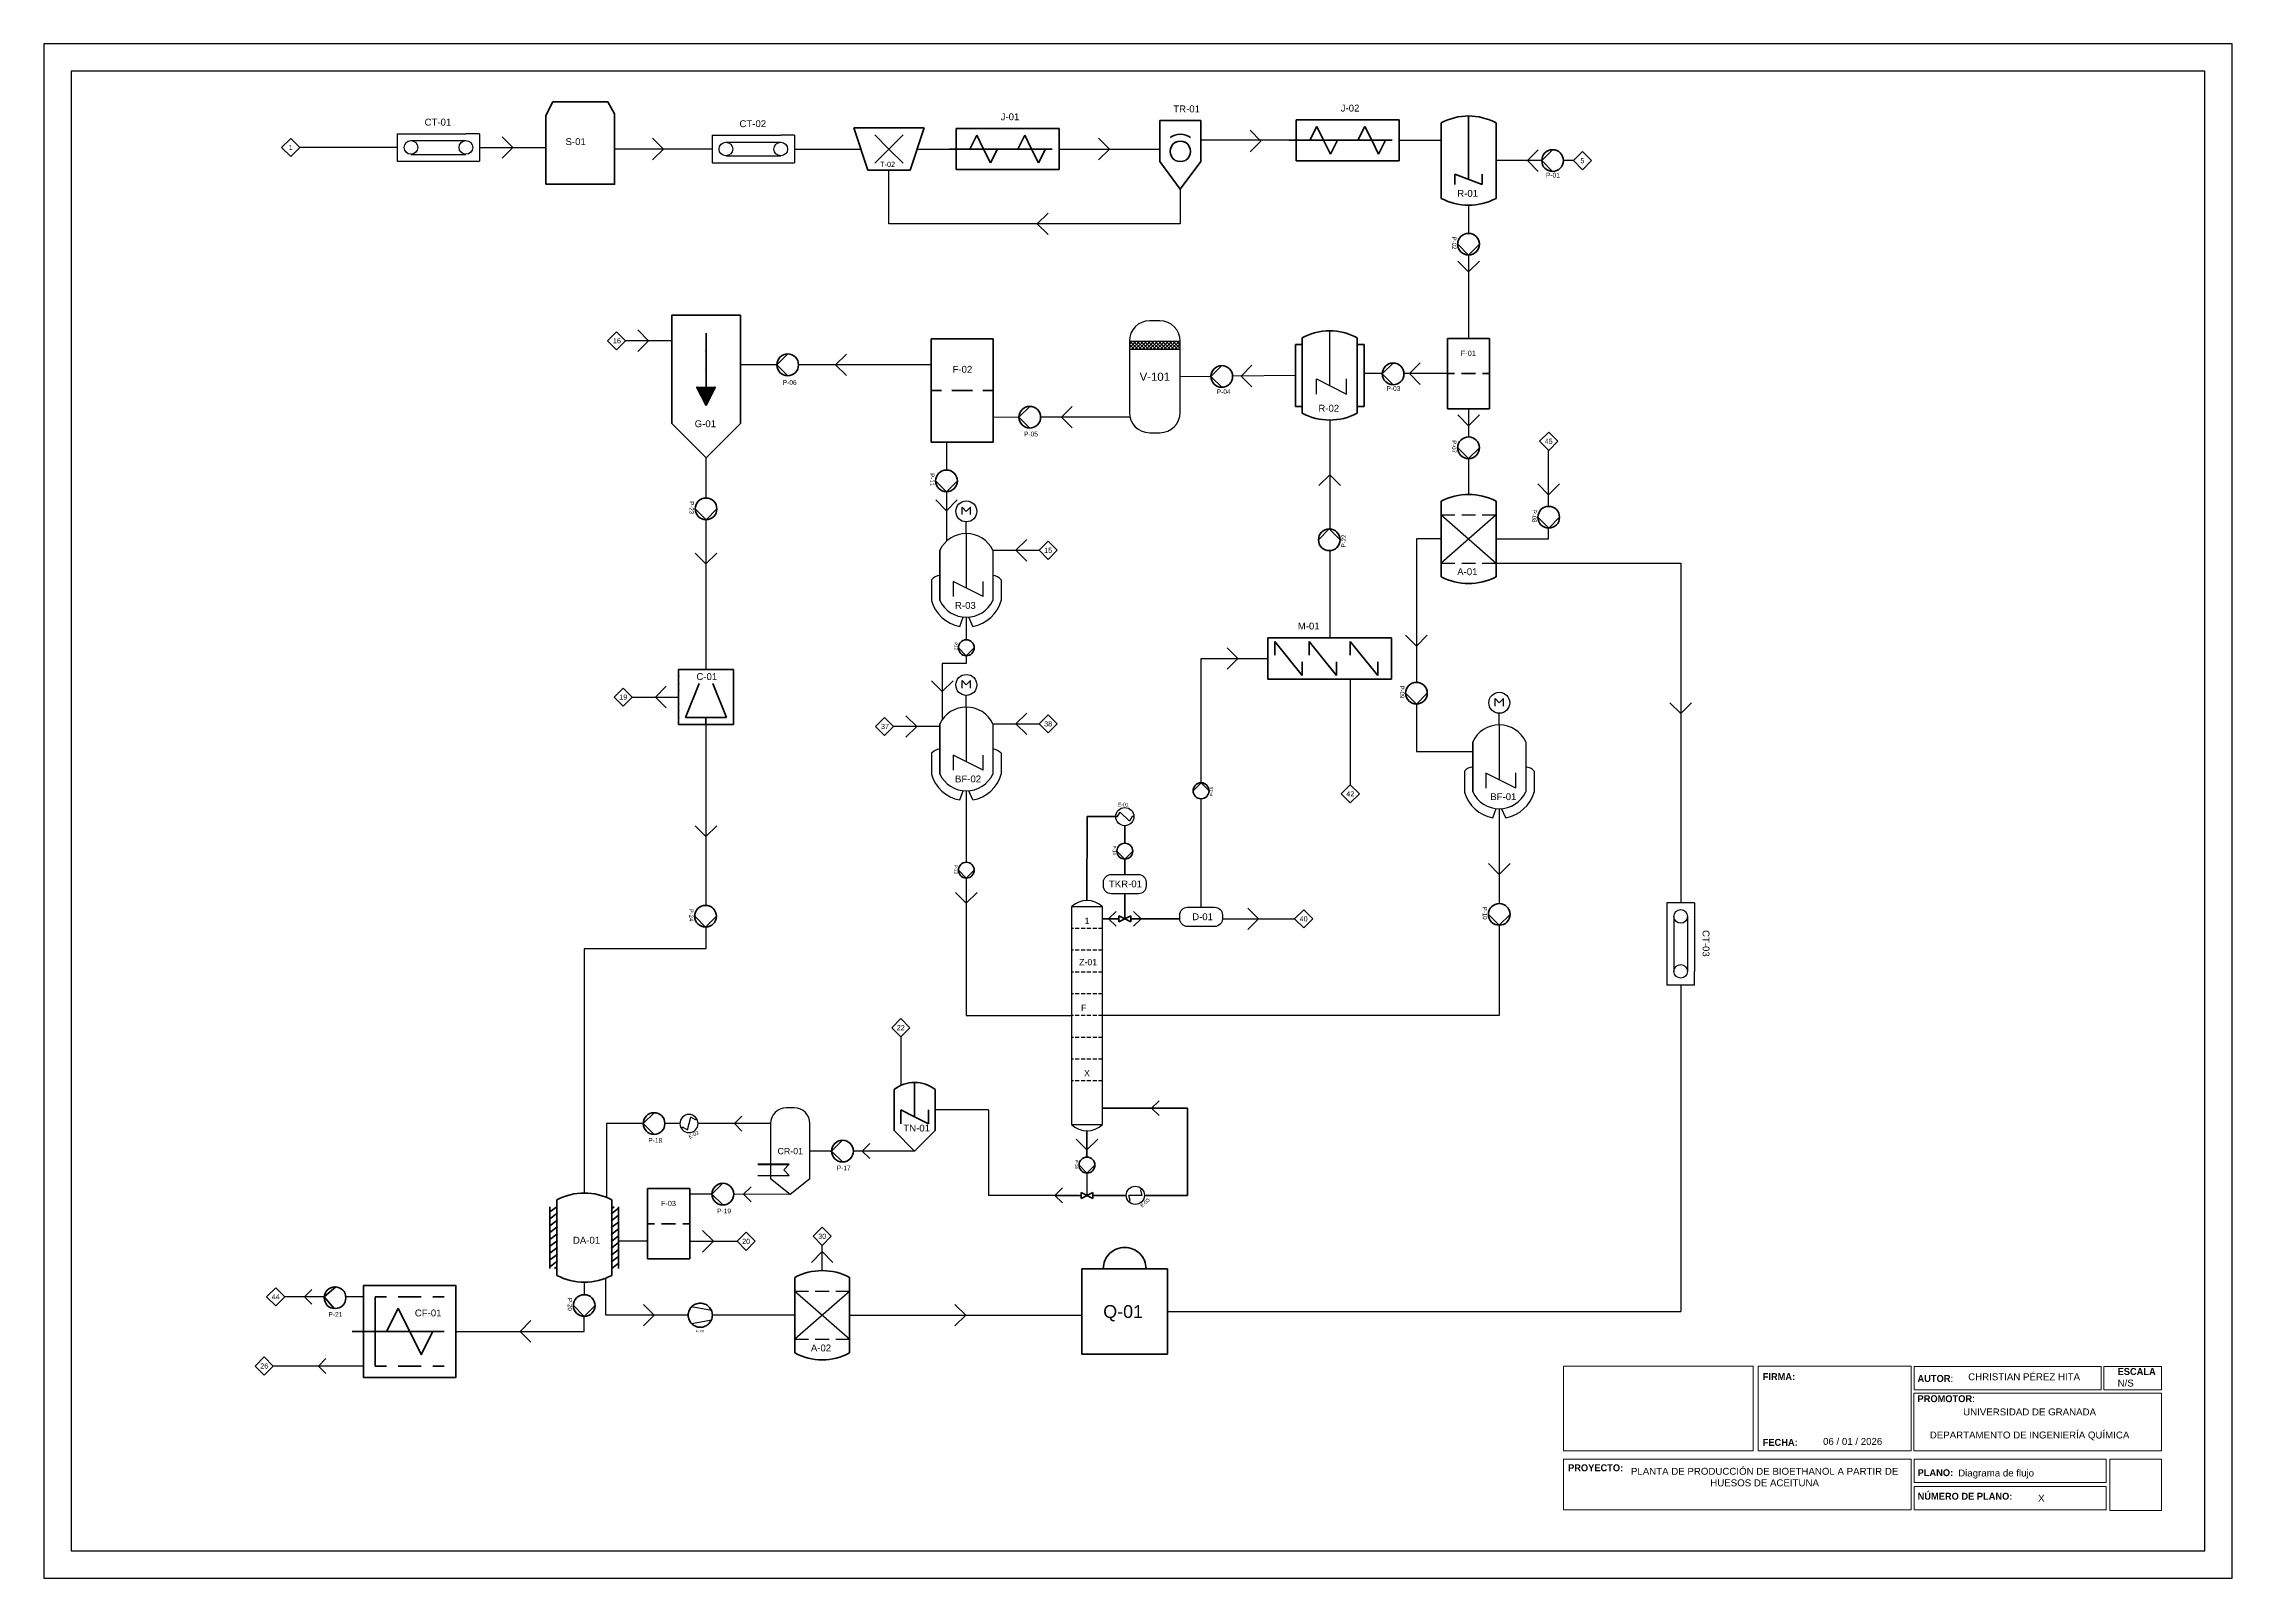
# Paper-space layout 'MPRE' of a CAD drawing. Header units: metres, sheet in millimetres. Extents: x 10 to 410, y 10 to 291.
import ezdxf
from ezdxf.enums import TextEntityAlignment as Align

# ---------------------------------------------------------------- set-up
doc = ezdxf.new("R2010")
doc.units = ezdxf.units.M
doc.header["$LTSCALE"] = 5
doc.header["$MEASUREMENT"] = 0
for name, pattern in [('ACAD_ISO08W100', [36, 24, -3, 6, -3]), ('DASHED2', [0.375, 0.25, -0.125]), ('LÍNEAS_OCULTAS2', [0.1875, 0.125, -0.0625])]:
    doc.linetypes.add(name, pattern=pattern)
doc.layers.add('11. LEYENDA', color=7, linetype='Continuous', lineweight=9)
doc.layers.add('Equipos', color=2, linetype='Continuous')
doc.layers.add('Info_TAGS', color=1, linetype='Continuous')
doc.styles.get("Standard").update_dxf_attribs({"font": 'arial.ttf'})
doc.styles.add('TEXTO_CUADRO', font='arial.ttf', dxfattribs={"height": 2})
doc.styles.add('TEXTO_INSTRUMENTOS', font='arial.ttf', dxfattribs={"height": 1})

# ---------------------------------------------------------------- blocks, each defined once
blk = doc.blocks.new('Filtro (general)')
at = {"lineweight": 35}
for p, q in [((289.34, 272.34), (286.34, 272.34)), ((286.34, 272.34), (286.34, 267.34)), ((289.34, 272.34), (292.34, 272.34)), ((292.34, 272.34), (292.34, 267.34)), ((286.34, 262.34), (286.34, 267.34)), ((286.34, 267.34), (287.34, 267.34)), ((286.34, 267.34), (287.34, 267.34)), ((288.34, 267.34), (290.34, 267.34)), ((292.34, 267.34), (291.34, 267.34)), ((292.34, 267.34), (291.34, 267.34)), ((292.34, 262.34), (292.34, 267.34)), ((289.34, 262.34), (286.34, 262.34)), ((289.34, 262.34), (292.34, 262.34))]:
    blk.add_line(p, q, dxfattribs=at)
blk = doc.blocks.new('crushing-grinding mixer')
at = {"lineweight": 35}
for p, q in [((30.77, 214.02), (20.77, 214.02)), ((20.77, 214.02), (22.77, 208.02)), ((25.77, 211.02), (23.77, 213.02)), ((25.77, 211.02), (27.77, 213.02)), ((30.77, 214.02), (28.77, 208.02)), ((23.77, 209.02), (25.77, 211.02)), ((27.77, 209.02), (25.77, 211.02)), ((22.77, 208.02), (28.77, 208.02))]:
    blk.add_line(p, q, dxfattribs=at)
blk = doc.blocks.new('secador generico')
at = {"lineweight": 35}
for p, q in [((274.89, 256.09), (275.89, 258.09)), ((275.89, 258.09), (276.89, 258.09)), ((283.89, 258.09), (284.89, 256.36))]:
    blk.add_line(p, q, dxfattribs=at)
for points in [[(284.89, 256.36), (284.89, 246.09), (274.89, 246.09)], [(274.89, 246.09), (274.89, 256.09)], [(275.89, 258.09), (283.89, 258.09)]]:
    blk.add_lwpolyline(points, dxfattribs=at)
blk = doc.blocks.new('vessel con agitador')
at = {"lineweight": 35}
for p, q in [((237.26, 259.37), (237.26, 250.87)), ((235.26, 250.87), (235.26, 249.37)), ((239.26, 249.37), (235.26, 250.87)), ((237.26, 250.87), (237.26, 250.12)), ((239.26, 250.87), (239.26, 249.37))]:
    blk.add_line(p, q, dxfattribs=at)
for points in [[(233.26, 258.37), (233.26, 247.37)], [(241.26, 247.37), (241.26, 247.37), (241.26, 258.37)]]:
    blk.add_lwpolyline(points, dxfattribs=at)
for centre, start, end in [((237.26, 250.87), 61.9275, 118.0725), ((237.26, 254.87), 241.9275, 298.0725)]:
    blk.add_arc(centre, 8.5, start, end, dxfattribs=at)
blk = doc.blocks.new('Tamiz rotativo')
at = {"lineweight": 35}
for p, q in [((97.86, 252.93), (97.86, 246.93)), ((103.86, 252.93), (97.86, 252.93)), ((103.86, 246.93), (103.86, 252.93)), ((97.86, 246.93), (100.86, 242.93)), ((100.86, 242.93), (103.86, 246.93))]:
    blk.add_line(p, q, dxfattribs=at)
for radius, start, end in [(2.5, 53.1301, 126.8699), (1.5, 121.5851, 180), (1.5, 60.7919, 119.2068), (1.5, 360, 58.4149), (1.5, 180, 238.4149), (1.5, 240.7932, 299.2081), (1.5, 301.5851, 0)]:
    blk.add_arc((100.86, 248.43), radius, start, end, dxfattribs=at)
for p in [(100.11, 249.73), (101.61, 249.73)]:
    blk.add_point(p, dxfattribs=at)
blk = doc.blocks.new('vessel con camisa')
at = {"lineweight": 35}
for p, q in [((243.14, 255.09), (243.14, 244.09)), ((251.14, 255.09), (251.14, 244.09)), ((242.14, 254.09), (243.14, 254.09)), ((242.14, 245.09), (242.14, 254.09)), ((243.14, 254.09), (243.14, 245.09)), ((252.14, 254.09), (251.14, 254.09)), ((252.14, 245.09), (252.14, 254.09)), ((243.14, 245.09), (242.14, 245.09)), ((251.14, 245.09), (252.14, 245.09))]:
    blk.add_line(p, q, dxfattribs=at)
for centre, start, end in [((247.14, 247.59), 61.9275, 118.0725), ((247.14, 251.59), 241.9275, 298.0725)]:
    blk.add_arc(centre, 8.5, start, end, dxfattribs=at)
blk = doc.blocks.new('FLASH')
for p, q in [((7.5, 13.75), (5, 13.75)), ((0, 8.75), (0, -8.75)), ((0, 8.75), (12.5, 8.75)), ((0, 6.75), (12.5, 6.75)), ((12.5, -8.75), (12.5, 8.75)), ((5, -13.75), (7.5, -13.75))]:
    blk.add_line(p, q)
at = {"color": 0, "linetype": 'Continuous'}
for p, q in [((0, 7.07), (1.68, 8.75)), ((0, 7.95), (0.8, 8.75)), ((1.2, 6.75), (0, 7.95)), ((0.32, 6.75), (0, 7.07)), ((2.09, 6.75), (0.09, 8.75)), ((0.56, 6.75), (2.56, 8.75)), ((2.97, 6.75), (0.97, 8.75)), ((1.45, 6.75), (3.45, 8.75)), ((3.86, 6.75), (1.86, 8.75)), ((2.33, 6.75), (4.33, 8.75)), ((4.74, 6.75), (2.74, 8.75)), ((3.21, 6.75), (5.21, 8.75)), ((5.62, 6.75), (3.62, 8.75)), ((4.1, 6.75), (6.1, 8.75)), ((6.51, 6.75), (4.51, 8.75)), ((4.98, 6.75), (6.98, 8.75)), ((7.39, 6.75), (5.39, 8.75)), ((5.87, 6.75), (7.87, 8.75)), ((8.28, 6.75), (6.28, 8.75)), ((6.75, 6.75), (8.75, 8.75)), ((9.16, 6.75), (7.16, 8.75)), ((7.63, 6.75), (9.63, 8.75)), ((10.04, 6.75), (8.04, 8.75)), ((8.52, 6.75), (10.52, 8.75)), ((10.93, 6.75), (8.93, 8.75)), ((9.4, 6.75), (11.4, 8.75)), ((11.81, 6.75), (9.81, 8.75)), ((10.29, 6.75), (12.29, 8.75)), ((12.5, 6.95), (10.7, 8.75)), ((11.17, 6.75), (12.5, 8.08)), ((12.5, 7.83), (11.58, 8.75)), ((12.05, 6.75), (12.5, 7.2))]:
    blk.add_line(p, q, dxfattribs=at)
for centre, start, end in [((5, 8.75), 90, 180), ((7.5, 8.75), 0, 90), ((5, -8.75), 180, 270), ((7.5, -8.75), 270, 0)]:
    blk.add_arc(centre, 5, start, end)
at = {"style": 'TEXTO_CUADRO'}
blk.add_attdef('TAG', text='', height=2, dxfattribs=at).set_placement((6.25, 0), align=Align.MIDDLE_CENTER)
blk = doc.blocks.new('reactor encamisado')
for p, q in [((8.9, 13.56), (7.48, 15.01)), ((8.9, 13.56), (10.33, 15.01)), ((8.9, 6.14), (8.9, 10.05)), ((0, 0.5), (0, -16.32)), ((0, 0.5), (0, -16.32)), ((0, -16.32), (0, 0.5)), ((0, 0.5), (0, -16.32)), ((17.81, 0.5), (17.81, -16.32)), ((-2.8, -9.36), (-2.8, -16.39)), ((4.45, -10.02), (4.45, -15.05)), ((14.5, -15.05), (4.45, -10.02)), ((14.5, -15.05), (14.5, -9.99)), ((20.61, -9.36), (20.61, -16.39)), ((6.72, -25.02), (7.85, -21.91)), ((11.09, -25.02), (9.69, -21.93))]:
    blk.add_line(p, q)
for points in [[(7.48, 12.47), (7.48, 15.01)], [(10.33, 12.47), (10.33, 15.01)], [(8.9, 6.14), (8.9, -12.25)]]:
    blk.add_lwpolyline(points)
blk.add_circle((8.9, 13.56), 3.51)
for centre, radius, start, end in [((8.9, -3.71), 9.85, 25.28348, 154.71652), ((0.91, -13.11), 5.28, 99.90144, 134.7087), ((16.9, -13.11), 5.28, 45.2913, 80.09856), ((8.9, -13.04), 12.18, 195.96114, 259.657), ((8.9, -12.12), 9.85, 205.28348, 334.71652), ((8.9, -13.04), 12.18, 280.343, 344.03886)]:
    blk.add_arc(centre, radius, start, end)
blk.add_point((0, -7.91))
at = {"color": 0, "linetype": 'DASHED2', "lineweight": 158, "style": 'TEXTO_CUADRO'}
blk.add_attdef('R-101', (5.84, -18.56), '', height=2, dxfattribs=at)
blk = doc.blocks.new('separar por gravedad')
at = {"linetype": 'ACAD_ISO08W100', "lineweight": 35}
h = blk.add_hatch(color=256, dxfattribs=at)
h.dxf.hatch_style = 1
h.paths.add_polyline_path([(240.74, 136.1), (239.42, 136.1), (240.74, 133.46)])
h.paths.add_polyline_path([(242.06, 136.1), (240.74, 136.1), (240.74, 133.46)])
for p, q in [((240.74, 144.01), (240.74, 133.46)), ((239.42, 136.1), (242.06, 136.1)), ((239.42, 136.1), (240.74, 133.46)), ((242.06, 136.1), (240.74, 133.46)), ((235.74, 130.83), (240.74, 125.83)), ((240.74, 125.83), (245.74, 130.83))]:
    blk.add_line(p, q, dxfattribs=at)
for points in [[(240.74, 146.65), (235.74, 146.65), (235.74, 130.83)], [(240.74, 146.65), (245.74, 146.65), (245.74, 130.83)]]:
    blk.add_lwpolyline(points, dxfattribs=at)
for p in [(240.74, 141.37), (240.74, 138.74), (239.42, 136.1), (240.74, 136.1), (240.74, 136.1), (242.06, 136.1)]:
    blk.add_point(p, dxfattribs=at)
at = {"linetype": 'ACAD_ISO08W100', "lineweight": 35, "style": 'TEXTO_INSTRUMENTOS', "flags": 4}
blk.add_attdef('TAG', (237.5, 129.67), '', height=1.9, dxfattribs=at)
blk = doc.blocks.new('A$C45ff1081')
at = {"lineweight": 35}
blk.add_blockref('separar por gravedad', (-235.74, -123.61), dxfattribs=at)
blk = doc.blocks.new('centrifugadora')
at = {"lineweight": 35}
for p, q in [((108.4, 212.32), (108.4, 208.32)), ((108.4, 212.32), (116.4, 212.32)), ((116.4, 212.32), (116.4, 208.32)), ((108.4, 204.32), (108.4, 208.32)), ((111.4, 210.32), (109.4, 205.32)), ((113.4, 210.32), (115.4, 205.32)), ((116.4, 204.32), (116.4, 208.32)), ((108.4, 204.32), (112.4, 204.32)), ((109.4, 205.32), (115.4, 205.32)), ((112.4, 205.32), (112.4, 204.32)), ((116.4, 204.32), (112.4, 204.32))]:
    blk.add_line(p, q, dxfattribs=at)
for p in [(108.4, 211.32), (108.4, 210.32), (108.4, 209.32), (108.4, 207.32), (108.4, 206.32), (108.4, 205.32)]:
    blk.add_point(p, dxfattribs=at)
blk = doc.blocks.new('mezclador generico')
at = {"lineweight": 35}
for p, q in [((205.31, 253.06), (206.31, 253.06)), ((206.31, 252.56), (206.31, 252.06)), ((206.31, 252.06), (206.31, 252.56)), ((206.31, 252.56), (210.31, 247.56)), ((206.31, 252.56), (206.31, 250.56)), ((211.31, 252.56), (215.31, 247.56)), ((211.31, 252.56), (211.31, 250.56)), ((217.31, 252.56), (221.31, 247.56)), ((217.31, 252.56), (217.31, 250.56)), ((210.31, 249.56), (210.31, 247.56)), ((215.31, 249.56), (215.31, 247.56)), ((221.31, 249.56), (221.31, 247.56)), ((210.31, 247.56), (210.31, 248.06)), ((211.31, 247.06), (210.31, 247.06))]:
    blk.add_line(p, q, dxfattribs=at)
for points in [[(205.31, 253.06), (205.31, 247.06), (211.31, 247.06)], [(205.31, 253.06), (211.31, 253.06)], [(211.31, 253.06), (217.31, 253.06)], [(211.31, 247.06), (223.31, 247.06), (223.31, 252.56)], [(217.31, 253.06), (223.31, 253.06), (223.31, 252.56)]]:
    blk.add_lwpolyline(points, dxfattribs=at)
blk = doc.blocks.new('COL_DESTILACION')
for p, q in [((10, 31.5), (0, 31.5)), ((0, 31.5), (0, -38.5)), ((10, -38.5), (10, 31.5)), ((0, -38.5), (10, -38.5))]:
    blk.add_line(p, q)
at = {"linetype": 'DASHED2'}
for p, q in [((10, 24.5), (0, 24.5)), ((10, 17.5), (0, 17.5)), ((10, 10.5), (0, 10.5)), ((10, 3.5), (0, 3.5)), ((10, -3.5), (0, -3.5)), ((10, -10.5), (0, -10.5)), ((10, -17.5), (0, -17.5)), ((10, -24.5), (0, -24.5))]:
    blk.add_line(p, q, dxfattribs=at)
for centre, start, end in [((5, 26.25), 46.39718, 133.60282), ((5, -33.25), 226.39718, 313.60282)]:
    blk.add_arc(centre, 7.25, start, end)
at = {"insert": (5, 27), "char_height": 2, "attachment_point": 5, "style": 'TEXTO_CUADRO'}
blk.add_mtext_dynamic_manual_height_columns('1', width=12.3356, gutter_width=10, heights=[0], dxfattribs=at)
at = {"style": 'TEXTO_CUADRO'}
for tag, p in [('TAG', (5.37, 13.7)), ('NF', (3.95, -1)), ('N', (5, -22))]:
    blk.add_attdef(tag, text='', height=2, dxfattribs=at).set_placement(p, align=Align.MIDDLE_CENTER)
blk = doc.blocks.new('Valvula generica')
at = {"color": 7, "lineweight": 35}
for p, q in [((242.61, 259.1), (243.46, 257.4)), ((242.61, 259.1), (243.46, 259.1)), ((242.61, 257.4), (243.46, 259.1)), ((242.61, 257.4), (243.46, 257.4))]:
    blk.add_line(p, q, dxfattribs=at)
blk = doc.blocks.new('INTERCAMBIADOR_DE_CALOR')
for p, q in [((1, 0), (2.5, 2.5)), ((7.5, -2.5), (2.5, 2.5)), ((0, 0), (1, 0)), ((9, 0), (7.5, -2.5)), ((9, 0), (10, 0))]:
    blk.add_line(p, q)
blk.add_circle((5, 0), 5)
at = {"style": 'TEXTO_CUADRO'}
blk.add_attdef('TAG', text='', height=2, dxfattribs=at).set_placement((5.9, -6.6), align=Align.MIDDLE_CENTER)
blk = doc.blocks.new('TANQUE_SALCHICHA')
for p, q in [((0, 1.25), (0, -1.25)), ((22.5, 6.25), (5, 6.25)), ((27.5, -1.25), (27.5, 1.25)), ((5, -6.25), (22.5, -6.25))]:
    blk.add_line(p, q)
for centre, start, end in [((5, 1.25), 90, 180), ((22.5, 1.25), 0, 90), ((5, -1.25), 180, 270), ((22.5, -1.25), 270, 0)]:
    blk.add_arc(centre, 5, start, end)
at = {"style": 'TEXTO_CUADRO'}
blk.add_attdef('TAG', text='', height=2, dxfattribs=at).set_placement((13.75, 0), align=Align.MIDDLE_CENTER)
blk = doc.blocks.new('vessel with dished ends')
at = {"lineweight": 35}
for p, q in [((128, 243.23), (128, 254.23)), ((136, 254.23), (136, 243.23))]:
    blk.add_line(p, q, dxfattribs=at)
for centre, start, end in [((132, 246.73), 61.9275, 118.0725), ((132, 250.73), 241.9275, 298.0725)]:
    blk.add_arc(centre, 8.5, start, end, dxfattribs=at)
blk = doc.blocks.new('vessel fondo conico con agitador')
at = {"color": 18, "lineweight": 35, "true_color": 0x000000}
for p, q in [((52.51, 233.7), (52.51, 239.7)), ((55.51, 240.7), (55.51, 235.7)), ((58.51, 239.7), (58.51, 233.7)), ((53.51, 235.7), (53.51, 236.7)), ((53.51, 236.7), (55.51, 235.7)), ((57.51, 235.7), (57.51, 236.7)), ((53.51, 235.7), (53.51, 234.7)), ((57.51, 234.7), (55.51, 235.7)), ((57.51, 235.7), (57.51, 234.7))]:
    blk.add_line(p, q, dxfattribs=at)
for points in [[(55.51, 230.7), (52.51, 233.7)], [(55.51, 230.7), (58.51, 233.7)]]:
    blk.add_lwpolyline(points, dxfattribs=at)
blk.add_arc((55.51, 235.7), 5, 53.1301, 126.8699, dxfattribs=at)
blk = doc.blocks.new('VAPORIZADOR')
for p, q in [((0, 8.75), (0, -8.75)), ((7.5, 13.75), (5, 13.75)), ((12.5, -8.75), (12.5, 8.75)), ((5.95, -4.2), (-4.05, -4.2)), ((4.18, -5.97), (5.95, -4.2)), ((5.95, -7.74), (4.18, -5.97)), ((-4.05, -7.74), (5.95, -7.74)), ((6.25, -13.75), (0, -8.75)), ((12.5, -8.75), (6.25, -13.75))]:
    blk.add_line(p, q)
for centre, start, end in [((5, 8.75), 90, 180), ((7.5, 8.75), 0, 90)]:
    blk.add_arc(centre, 5, start, end)
at = {"style": 'TEXTO_CUADRO'}
blk.add_attdef('TAG', text='', height=2, dxfattribs=at).set_placement((6.25, 0), align=Align.MIDDLE_CENTER)
blk = doc.blocks.new('Tanque con camisa')
at = {"layer": 'Equipos', "color": 18, "lineweight": 35, "true_color": 0x000000}
for p, q in [((177.24, 250.99), (177.24, 241.99)), ((187.24, 241.99), (187.24, 250.99))]:
    blk.add_line(p, q, dxfattribs=at)
at = {"layer": 'Info_TAGS', "color": 18, "lineweight": 35, "true_color": 0x000000}
for p, q in [((178.24, 250.99), (177.24, 250.23)), ((178.24, 249.99), (177.24, 249.23)), ((178.24, 248.99), (177.24, 248.23)), ((178.24, 250.99), (178.24, 249.99)), ((178.24, 250.99), (178.24, 241.99)), ((186.24, 241.99), (186.24, 250.99)), ((186.24, 250.74), (186.57, 250.99)), ((186.24, 249.99), (187.24, 250.76)), ((186.24, 248.99), (187.24, 249.76)), ((186.24, 247.99), (187.24, 248.76)), ((178.24, 247.99), (177.24, 247.23)), ((178.24, 246.99), (177.24, 246.23)), ((178.24, 245.99), (177.24, 245.23)), ((186.24, 246.99), (187.24, 247.76)), ((186.24, 245.99), (187.24, 246.76)), ((186.24, 244.99), (187.24, 245.76)), ((178.24, 244.99), (177.24, 244.23)), ((178.24, 243.99), (177.24, 243.23)), ((178.24, 242.99), (177.24, 242.23)), ((186.24, 243.99), (187.24, 244.76)), ((186.24, 242.99), (187.24, 243.76)), ((186.24, 241.99), (186.24, 242.99)), ((186.24, 241.99), (187.24, 242.76)), ((178.24, 242.25), (177.9, 241.99))]:
    blk.add_line(p, q, dxfattribs=at)
for p in [(178.24, 249.99), (178.24, 249.99), (178.24, 248.99), (178.24, 248.99), (186.24, 249.99), (186.24, 249.99), (186.24, 248.99), (186.24, 248.99), (178.24, 247.99), (178.24, 247.99), (178.24, 246.99), (178.24, 246.99), (178.24, 245.99), (178.24, 245.99), (186.24, 247.99), (186.24, 247.99), (186.24, 246.99), (186.24, 246.99), (186.24, 245.99), (186.24, 245.99), (178.24, 244.99), (178.24, 244.99), (178.24, 243.99), (178.24, 243.99), (178.24, 242.99), (178.24, 242.99), (186.24, 244.99), (186.24, 244.99), (186.24, 243.99), (186.24, 243.99), (186.24, 242.99), (186.24, 242.99)]:
    blk.add_point(p, dxfattribs=at)
at = {"lineweight": 35}
blk.add_blockref('vessel with dished ends', (50.24, -2.24), dxfattribs=at)
blk = doc.blocks.new('decantador centrifugo')
at = {"lineweight": 35}
for p, q in [((259.3, 253.09), (260.3, 253.09)), ((261.3, 253.09), (263.3, 253.09)), ((264.3, 253.09), (265.3, 253.09)), ((259.3, 250.09), (257.3, 250.09)), ((259.3, 250.09), (259.3, 247.09)), ((259.3, 247.09), (260.3, 247.09)), ((261.3, 247.09), (263.3, 247.09)), ((264.3, 247.09), (265.3, 247.09))]:
    blk.add_line(p, q, dxfattribs=at)
for points in [[(258.3, 254.09), (266.3, 254.09), (266.3, 246.09), (258.3, 246.09), (258.3, 254.09)], [(259.3, 253.09), (259.3, 250.09), (260.3, 250.09), (261.3, 252.09), (262.3, 250.09), (263.3, 248.09), (264.3, 250.09), (265.3, 250.09)], [(260.3, 250.09), (262.3, 250.09), (264.3, 250.09)], [(260.3, 250.09), (262.3, 250.09), (264.3, 250.09)]]:
    blk.add_lwpolyline(points, dxfattribs=at)
at = {"layer": 'Equipos', "lineweight": 35}
for p, q in [((259.3, 253.09), (260.3, 253.09)), ((261.3, 253.09), (263.3, 253.09)), ((259.3, 247.09), (260.3, 247.09)), ((261.3, 247.09), (263.3, 247.09))]:
    blk.add_line(p, q, dxfattribs=at)
at = {"layer": 'Info_TAGS', "lineweight": 35}
for p, q in [((261.3, 252.09), (260.3, 250.09)), ((261.3, 252.09), (262.3, 250.09)), ((259.3, 250.09), (265.3, 250.09)), ((259.3, 250.09), (260.3, 250.09)), ((263.3, 248.09), (262.3, 250.09)), ((263.3, 248.09), (264.3, 250.09))]:
    blk.add_line(p, q, dxfattribs=at)
for points in [[(258.3, 254.09), (266.3, 254.09), (266.3, 246.09), (258.3, 246.09), (258.3, 254.09)], [(258.3, 254.09), (259.3, 254.09)], [(258.3, 246.09), (259.3, 246.09)]]:
    blk.add_lwpolyline(points, dxfattribs=at)
blk = doc.blocks.new('COMPRESSOR')
at = {"linetype": 'ByBlock', "lineweight": -2}
for p, q in [((0, 0.1), (0, 0)), ((20, 0.1), (20, 0))]:
    blk.add_line(p, q, dxfattribs=at)
at = {"lineweight": -2}
for p, q in [((19.2, 3.9), (2.8, 7)), ((2.9, -7), (19.2, -3.9))]:
    blk.add_line(p, q, dxfattribs=at)
at = {"linetype": 'ACAD_ISO08W100', "lineweight": 35}
blk.add_circle((10, 0), 10, dxfattribs=at)
at = {"style": 'TEXTO_CUADRO'}
blk.add_attdef('TAG', text='', height=2, dxfattribs=at).set_placement((10, -13.3), align=Align.MIDDLE_CENTER)
blk = doc.blocks.new('Tornillo sin fin cerrado')
at = {"lineweight": 35}
for p, q in [((19.71, 193.97), (34.71, 193.97)), ((19.71, 193.97), (19.71, 190.97)), ((21.71, 190.97), (22.71, 192.97)), ((23.71, 190.97), (22.71, 192.97)), ((28.71, 190.97), (29.71, 192.97)), ((30.71, 190.97), (29.71, 192.97)), ((34.71, 193.97), (34.71, 190.97)), ((19.71, 190.97), (18.71, 190.97)), ((19.71, 187.97), (19.71, 190.97)), ((19.71, 190.97), (33.71, 190.97)), ((19.71, 190.97), (21.71, 190.97)), ((23.71, 190.97), (24.71, 188.97)), ((25.71, 190.97), (24.71, 188.97)), ((25.71, 190.97), (29.71, 190.97)), ((29.71, 190.97), (28.71, 190.97)), ((30.71, 190.97), (31.71, 188.97)), ((32.71, 190.97), (31.71, 188.97)), ((34.71, 187.97), (34.71, 190.97)), ((19.71, 187.97), (34.71, 187.97))]:
    blk.add_line(p, q, dxfattribs=at)
blk = doc.blocks.new('NUMERADOR_DE_LINEA')
blk.add_lwpolyline([(3.54, -3.54), (7.07, 0), (3.54, 3.54), (0, 0)], close=True)
at = {"style": 'TEXTO_CUADRO'}
blk.add_attdef('NL', text='', height=2, dxfattribs=at).set_placement((3.54, 0), align=Align.MIDDLE_CENTER)
blk = doc.blocks.new('bomba')
at = {"lineweight": 100}
for p, q in [((186.7, 142), (191.7, 137)), ((191.7, 137), (186.7, 132)), ((186.7, 132), (186.7, 132)), ((191.7, 137), (191.7, 137))]:
    blk.add_line(p, q, dxfattribs=at)
blk.add_circle((186.7, 137), 5, dxfattribs=at)
at = {"lineweight": 100, "style": 'TEXTO_CUADRO'}
blk.add_attdef('P-101', (183.2, 129.4), '', height=2, dxfattribs=at)

psp = doc.layouts.new('MPRE')

# ---------------------------------------------------------------- linework, layer by layer
for p, q in [((74.61, 274.14), (74.61, 269.12)), ((74.61, 274.14), (87.16, 274.14)), ((77.12, 272.88), (87.16, 272.88)), ((89.67, 274.14), (87.16, 274.14)), ((89.67, 274.14), (89.67, 269.12)), ((132.16, 273.86), (132.16, 268.84)), ((132.16, 273.86), (144.71, 273.86)), ((134.67, 272.61), (144.71, 272.61)), ((147.22, 273.86), (144.71, 273.86)), ((147.22, 273.86), (147.22, 268.84)), ((237.66, 272.94), (221.49, 272.94)), ((257.74, 272.94), (265.4, 272.94)), ((74.61, 271.63), (56.79, 271.63)), ((74.61, 269.12), (89.67, 269.12)), ((77.12, 270.37), (87.16, 270.37)), ((89.67, 271.63), (101.79, 271.63)), ((132.16, 271.35), (114.34, 271.35)), ((132.16, 268.84), (147.22, 268.84)), ((134.67, 270.1), (144.71, 270.1)), ((147.22, 271.35), (159.34, 271.35)), ((169.62, 271.35), (175.51, 271.35)), ((195.59, 271.35), (213.97, 271.35)), ((283.8, 269.23), (275.44, 269.23)), ((289.57, 269.23), (287.76, 269.23)), ((164.48, 257.67), (164.48, 267.5)), ((217.73, 264.03), (217.73, 257.67)), ((270.42, 261.08), (270.42, 255.93)), ((217.73, 257.67), (164.48, 257.67)), ((270.42, 251.96), (270.42, 236.71)), ((124.77, 236.29), (116.32, 236.29)), ((245.04, 228.08), (245.04, 238.1)), ((143.99, 231.89), (137.31, 231.89)), ((172.17, 231.89), (147.95, 231.89)), ((223.32, 229.77), (217.72, 229.71)), ((238.76, 229.95), (227.29, 229.82)), ((242.61, 226.55), (242.61, 229.3)), ((242.61, 229.3), (248.09, 226.55)), ((248.09, 226.55), (248.09, 229.31)), ((254.72, 230.29), (251.31, 230.29)), ((266.57, 230.29), (258.61, 230.29)), ((188.25, 222.29), (183.51, 222.28)), ((208.52, 222.34), (192.2, 222.3)), ((245.04, 221.79), (245.04, 201.8)), ((270.42, 223.86), (270.42, 218.71)), ((175, 217.71), (175, 212.64)), ((285.06, 205.99), (285.06, 216.25)), ((131.04, 214.86), (131.04, 207.53)), ((270.42, 214.74), (270.42, 208.19)), ((175, 208.67), (175, 199.64)), ((265.4, 204.43), (267.91, 204.43)), ((265.4, 204.43), (275.44, 195.64)), ((275.44, 204.43), (265.4, 195.64)), ((269.17, 204.43), (271.68, 204.43)), ((269.17, 204.43), (271.68, 204.43)), ((272.93, 204.43), (275.44, 204.43)), ((131.04, 203.56), (131.04, 176.15)), ((265.4, 200.04), (260.89, 200.04)), ((260.89, 200.04), (260.89, 173.82)), ((275.44, 200.04), (285.06, 200.04)), ((285.06, 200.04), (285.06, 202.02)), ((183.48, 197.97), (191.92, 197.97)), ((245.04, 197.91), (245.04, 181.96)), ((265.4, 195.64), (267.91, 195.64)), ((265.4, 195.64), (267.91, 195.64)), ((269.17, 195.64), (271.68, 195.64)), ((272.93, 195.64), (275.44, 195.64)), ((275.44, 195.64), (309.19, 195.64)), ((309.19, 195.64), (309.19, 133.53)), ((178.62, 185.72), (178.62, 181.6)), ((178.62, 177.29), (174.22, 177.29)), ((174.22, 177.29), (174.22, 167.01)), ((178.62, 178.7), (178.62, 177.29)), ((248.8, 174.43), (248.8, 155.1)), ((117.57, 171.13), (126.02, 171.13)), ((260.89, 169.85), (260.89, 161.19)), ((131.04, 166.11), (131.04, 133.03)), ((173.77, 165.76), (165.32, 165.76)), ((183.48, 166.23), (191.92, 166.23)), ((260.89, 161.19), (271.18, 161.19)), ((178.62, 153.99), (178.62, 140.92)), ((276.03, 150.73), (276.03, 133.38)), ((178.62, 138.02), (178.62, 112.88)), ((311.7, 133.53), (306.68, 133.53)), ((306.68, 133.53), (306.68, 118.47)), ((311.7, 133.53), (311.7, 120.98)), ((131.04, 129.13), (131.04, 125.1)), ((276.03, 129.41), (276.03, 112.88)), ((307.93, 131.02), (307.93, 120.98)), ((310.44, 131.02), (310.44, 120.98)), ((131.04, 125.1), (108.79, 125.1)), ((108.79, 125.1), (108.79, 80.45)), ((311.7, 118.47), (311.7, 120.98)), ((311.7, 118.47), (306.68, 118.47)), ((309.19, 118.47), (309.19, 58.77)), ((178.62, 112.88), (197.83, 112.88)), ((276.03, 112.88), (203.52, 112.88)), ((166.64, 109.03), (166.64, 100.12)), ((112.84, 93.15), (112.84, 79.65)), ((119.56, 93.15), (112.84, 93.15)), ((126.28, 93.15), (123.52, 93.15)), ((142.84, 93.15), (129.6, 93.15)), ((182.69, 95.63), (172.94, 95.63)), ((182.69, 95.63), (182.69, 80.02)), ((154.01, 88.11), (150.04, 88.11)), ((169.18, 88.11), (157.97, 88.11)), ((140.5, 85.68), (146.27, 85.68)), ((200.67, 84.1), (200.67, 80.02)), ((132.13, 80.24), (128.07, 80.24)), ((146.44, 80.18), (136.1, 80.22)), ((194.82, 80.02), (182.69, 80.02)), ((199.25, 80.02), (199.58, 80.02)), ((120.35, 71.61), (115.07, 71.62)), ((128.07, 71.61), (136.72, 71.61)), ((152.28, 66.26), (152.28, 70.87)), ((108.79, 64.13), (108.79, 61.84)), ((61.25, 61.46), (54.05, 61.46)), ((68.44, 61.46), (65.2, 61.46)), ((147.26, 62.5), (149.77, 62.5)), ((147.26, 62.5), (157.3, 53.71)), ((157.3, 62.5), (147.26, 53.71)), ((151.02, 62.5), (153.53, 62.5)), ((151.02, 62.5), (153.53, 62.5)), ((154.79, 62.5), (157.3, 62.5)), ((215.37, 58.77), (309.19, 58.77)), ((147.26, 53.71), (149.77, 53.71)), ((147.26, 53.71), (149.77, 53.71)), ((151.02, 53.71), (153.53, 53.71)), ((154.79, 53.71), (157.3, 53.71))]:
    psp.add_line(p, q)
at = {"lineweight": 35}
for p, q in [((95.73, 271.63), (93.76, 273.6)), ((123.25, 271.35), (121.28, 273.32)), ((204.78, 271.35), (202.81, 273.32)), ((232.47, 272.81), (230.5, 274.78)), ((232.47, 272.81), (230.5, 270.84)), ((95.73, 271.63), (93.76, 269.66)), ((123.25, 271.35), (121.28, 269.38)), ((204.78, 271.35), (202.81, 269.38)), ((281.19, 269.23), (283.16, 271.2)), ((281.19, 269.23), (283.16, 267.26)), ((191.6, 257.67), (193.56, 259.64)), ((191.6, 257.67), (193.56, 255.7)), ((270.42, 248.9), (268.45, 250.86)), ((270.42, 248.9), (272.39, 250.86)), ((120.54, 236.29), (118.57, 238.26)), ((120.54, 236.29), (118.57, 234.32)), ((154.74, 231.89), (156.71, 233.86)), ((259.63, 230.29), (261.6, 232.26)), ((154.74, 231.89), (156.71, 229.93)), ((228.84, 229.83), (230.81, 231.8)), ((228.84, 229.83), (230.81, 227.86)), ((259.63, 230.29), (261.6, 228.32)), ((196.02, 222.31), (197.98, 224.28)), ((196.02, 222.31), (197.98, 220.34)), ((270.42, 220.76), (268.45, 222.73)), ((270.42, 220.76), (272.39, 222.73)), ((175, 208.67), (173.03, 210.64)), ((175, 208.67), (176.97, 210.64)), ((245.04, 211.8), (243.07, 209.83)), ((245.04, 211.8), (247.01, 209.83)), ((285.06, 208.14), (283.09, 210.11)), ((285.06, 208.14), (287.03, 210.11)), ((175, 205.21), (173.03, 207.18)), ((175, 205.21), (176.97, 207.18)), ((131.04, 195.5), (129.07, 197.47)), ((131.04, 195.5), (133.01, 197.47)), ((187.7, 197.97), (189.67, 199.94)), ((187.7, 197.97), (189.67, 196)), ((260.89, 180.47), (258.92, 182.43)), ((260.89, 180.47), (262.86, 182.43)), ((121.8, 171.13), (123.76, 173.1)), ((174.22, 172.15), (172.25, 174.12)), ((174.22, 172.15), (176.19, 174.12)), ((121.8, 171.13), (123.76, 169.16)), ((187.7, 166.23), (189.67, 168.2)), ((309.19, 168.13), (307.22, 170.09)), ((309.19, 168.13), (311.16, 170.09)), ((169.55, 165.76), (167.58, 167.73)), ((169.55, 165.76), (167.58, 163.79)), ((187.7, 166.23), (189.67, 164.26)), ((131.04, 145.61), (129.07, 147.57)), ((131.04, 145.61), (133.01, 147.57)), ((276.03, 138.71), (274.06, 140.67)), ((276.03, 138.71), (278, 140.67)), ((178.62, 133.44), (176.65, 135.4)), ((178.62, 133.44), (180.59, 135.4)), ((207.59, 135.16), (207.59, 130.58)), ((204.62, 130.58), (205.99, 131.95)), ((204.62, 130.58), (205.99, 129.22)), ((210.55, 130.58), (209.19, 131.95)), ((210.55, 130.58), (209.19, 129.22)), ((212.49, 95.95), (213.85, 97.32)), ((136.22, 93.15), (137.58, 94.51)), ((136.22, 93.15), (137.58, 91.78)), ((212.49, 95.95), (213.85, 94.59)), ((159.61, 88.11), (160.97, 89.47)), ((159.61, 88.11), (160.97, 86.74)), ((200.67, 88.34), (198.71, 90.3)), ((200.67, 88.34), (202.64, 90.3)), ((137.92, 80.22), (139.28, 81.58)), ((137.92, 80.22), (139.28, 78.85)), ((194.82, 80.02), (196.18, 81.38)), ((194.82, 80.02), (196.18, 78.65)), ((132.4, 71.61), (130.43, 73.58)), ((132.4, 71.61), (130.43, 69.64)), ((152.28, 69.72), (150.31, 67.75)), ((152.28, 69.72), (154.25, 67.75)), ((57.65, 61.46), (59.01, 62.83)), ((57.65, 61.46), (59.01, 60.1)), ((121.59, 58.11), (119.62, 60.07)), ((178.52, 58.11), (176.55, 60.07)), ((97.05, 55.14), (99.02, 57.11)), ((121.59, 58.11), (119.62, 56.14)), ((178.52, 58.11), (176.55, 56.14)), ((97.05, 55.14), (99.02, 53.17)), ((60.2, 48.81), (61.56, 50.18)), ((60.2, 48.81), (61.56, 47.45))]:
    psp.add_line(p, q, dxfattribs=at)
at = {"color": 6, "lineweight": 35}
for p, q in [((228.25, 178.19), (226.28, 180.16)), ((228.25, 178.19), (226.28, 176.22)), ((232.03, 130.58), (230.06, 132.55)), ((208.69, 130.58), (217.63, 130.58)), ((232.03, 130.58), (230.06, 128.61))]:
    psp.add_line(p, q, dxfattribs=at)
at = {"color": 6}
for p, q in [((221.53, 178.19), (233.74, 178.19)), ((221.53, 155.45), (221.53, 178.19)), ((221.53, 132.71), (221.53, 152.55)), ((225.43, 130.58), (238.63, 130.58))]:
    psp.add_line(p, q, dxfattribs=at)
at = {"color": 7, "lineweight": 35}
for p, q in [((199.25, 80.02), (194.82, 80.02)), ((201.77, 80.02), (207.85, 80.02)), ((219.02, 80.02), (211.17, 80.02))]:
    psp.add_line(p, q, dxfattribs=at)
at = {"color": 1}
psp.add_line((157.3, 58.11), (199.74, 58.11), dxfattribs=at)
at = {"color": 30, "true_color": 0xf8991e}
psp.add_line((68.44, 48.81), (51.95, 48.81), dxfattribs=at)
for points in [[(10, 10), (410, 10), (410, 290.6), (10, 290.6)], [(15, 15), (405, 15), (405, 285.6), (15, 285.6)]]:
    psp.add_lwpolyline(points, close=True)
at = {"lineweight": 35}
psp.add_lwpolyline([(175.45, 153.55), (175.45, 153.55)], close=True, dxfattribs=at)
for points in [[(200.62, 133.92), (200.71, 149.28), (206.26, 149.28)], [(207.59, 147.62), (207.59, 144.41)], [(207.59, 141.51), (207.59, 138.71)]]:
    psp.add_lwpolyline(points, dxfattribs=at)
at = {"color": 6, "lineweight": 35}
psp.add_lwpolyline([(206.49, 130.58), (203.52, 130.58)], dxfattribs=at)
at = {"color": 7, "lineweight": 35}
psp.add_lwpolyline([(219.02, 80.02), (219.02, 95.95), (203.52, 95.95)], dxfattribs=at)
at = {"color": 18, "lineweight": 35, "true_color": 0x000000}
psp.add_lwpolyline([(200.67, 91.83), (200.67, 87)], dxfattribs=at)
at = {"color": 1}
for points in [[(127.79, 58.11), (112.73, 58.11), (112.73, 64.89)], [(147.26, 58.11), (132.2, 58.11)]]:
    psp.add_lwpolyline(points, dxfattribs=at)
at = {"linetype": 'ACAD_ISO08W100', "lineweight": 35}
psp.add_lwpolyline([(199.74, 50.96), (215.37, 50.96), (215.37, 66.59), (199.74, 66.59)], close=True, dxfattribs=at)
psp.add_lwpolyline([(85.31, 55.14), (108.79, 55.14), (108.79, 57.87)])
for centre in [(77.12, 271.63), (87.16, 271.63), (134.67, 271.35), (144.71, 271.35), (309.19, 131.02), (309.19, 120.98)]:
    psp.add_circle(centre, 1.25)
psp.add_arc((207.56, 66.59), 3.91, 0, 180, dxfattribs=at)
at = {"layer": '11. LEYENDA', "ltscale": 0.05}
for points in [[(322.44, 33.29), (287.79, 33.29), (287.79, 48.8), (322.44, 48.8)], [(323.34, 48.76), (351.34, 48.76), (351.34, 33.27), (323.34, 33.27)], [(351.87, 48.74), (386.04, 48.74), (386.04, 44.45), (351.87, 44.45)], [(386.56, 48.74), (397.08, 48.74), (397.08, 44.45), (386.56, 44.45)], [(351.82, 43.87), (397.08, 43.87), (397.08, 33.27), (351.82, 33.27)], [(287.76, 31.77), (351.33, 31.77), (351.33, 22.5), (287.76, 22.5)], [(351.87, 31.77), (386.94, 31.77), (386.94, 27.49), (351.87, 27.49)], [(387.64, 31.77), (397.08, 31.77), (397.08, 22.38), (387.64, 22.38)], [(351.87, 26.79), (386.94, 26.79), (386.94, 22.5), (351.87, 22.5)]]:
    psp.add_lwpolyline(points, close=True, dxfattribs=at)

# ---------------------------------------------------------------- block references
for name, p, xscale, yscale, zscale in [('secador generico', (-243.14, -43.88), 1.254768757214539, 1.254768757214539, 1.254768757214539), ('Tamiz rotativo', (91.18, -40.8), 1.254768757214539, 1.254768757214539, 1.254768757214539), ('Tornillo sin fin cerrado', (214.18, 33.32), 1.254768757214539, 1.254768757214539, 1.254768757214539), ('vessel con agitador', (-27.29, -48.06), 1.254768757214539, 1.254768757214539, 1.254768757214539), ('Tornillo sin fin cerrado', (152.03, 31.73), 1.254768757214539, 1.254768757214539, 1.254768757214539), ('bomba', (359.87, 214.87), -0.3967942492787702, 0.3967942492787702, 0.3967942492787702), ('A$C45ff1081', (124.77, 212.08), 1.254768757214539, 1.254768757214539, 1.254768757214539), ('Filtro (general)', (-369.39, -278.45), 1.891311704157383, 1.891311704157383, 1.891311704157383), ('vessel con camisa', (-65.06, -83.24), 1.254768757214539, 1.254768757214539, 1.254768757214539), ('bomba', (330.71, 175.86), -0.3967942492787702, 0.3967942492787702, 0.3967942492787702), ('vessel with dished ends', (104.79, -112.06), 1.254768757214539, 1.254768757214539, 1.254768757214539), ('reactor encamisado', (173.77, 197.7), 0.5451001198840111, 0.5451001198840111, 0.5451001198840111), ('mezclador generico', (-23.87, -135.58), 1.254768757214539, 1.254768757214539, 1.254768757214539), ('centrifugadora', (-10, -90.26), 1.254768757214539, 1.254768757214539, 1.254768757214539), ('reactor encamisado', (173.77, 165.96), 0.5451001198840111, 0.5451001198840111, 0.5451001198840111), ('reactor encamisado', (271.18, 162.7), 0.5451001198840111, 0.5451001198840111, 0.5451001198840111), ('vessel fondo conico con agitador', (99.52, -201.37), 1.254768757214539, 1.254768757214539, 1.254768757214539), ('Tanque con camisa', (-119.87, -237), 1.254768757214539, 1.254768757214539, 1.254768757214539), ('vessel with dished ends', (-13.35, -254), 1.254768757214539, 1.254768757214539, 1.254768757214539)]:
    psp.add_blockref(name, p, dxfattribs=dict(xscale=xscale, yscale=yscale, zscale=zscale))
at = {"color": 5, "lineweight": 35, "xscale": 0.468138056028316, "yscale": 0.468138056028316, "zscale": 0.468138056028316}
for p, values in [((53.48, 271.63), {'NL': '1'}), ((289.57, 269.23), {'NL': '5'}), ((283.41, 217.9), {'NL': '45'}), ((191.92, 197.97), {'NL': '15'}), ((114.26, 171.13), {'NL': '19'}), ((191.92, 166.23), {'NL': '38'}), ((247.15, 153.45), {'NL': '42'}), ((238.63, 130.58), {'NL': '40'}), ((164.98, 110.68), {'NL': '22'}), ((136.72, 71.61), {'NL': '20'}), ((150.62, 72.53), {'NL': '30'}), ((50.74, 61.46), {'NL': '44'}), ((48.64, 48.81), {'NL': '26'})]:
    psp.add_blockref('NUMERADOR_DE_LINEA', p, dxfattribs=at).add_auto_attribs(values)
at = {"color": 32, "lineweight": 35, "true_color": 0xcd6928, "xscale": 1.285336181043949, "yscale": 1.285336181043949, "zscale": 1.285336181043949}
psp.add_blockref('crushing-grinding mixer', (131.36, 0.12), dxfattribs=at)
for p, xscale, yscale, zscale, rotation, values in [((216.06, 328.03), 0.3967942492787702, 0.3967942492787702, 0.3967942492787702, 270, {'P-101': 'P-02'}), ((216.06, 290.81), 0.3967942492787702, 0.3967942492787702, 0.3967942492787702, 270, {'P-101': 'P-07'}), ((120.64, 284.74), 0.3967942492787702, 0.3967942492787702, 0.3967942492787702, 270, {'P-101': 'P-11'}), ((76.68, 279.63), 0.3967942492787702, 0.3967942492787702, 0.3967942492787702, 270, {'P-101': 'P-23'}), ((230.7, 278.09), 0.3967942492787702, 0.3967942492787702, 0.3967942492787702, 270, {'P-101': 'P-08'}), ((299.33, 125.81), 0.3967942492787702, 0.3967942492787702, 0.3967942492787702, 89.99999999999999, {'P-101': 'P-22'}), ((138.85, 234.35), 0.290298525491592, 0.290298525491592, 0.290298525491592, 270, {'P-101': 'P12'}), ((206.53, 245.92), 0.3967942492787702, 0.3967942492787702, 0.3967942492787702, 270, {'P-101': 'P-09'}), ((261.3, 99.8), 0.290298525491592, 0.290298525491592, 0.290298525491592, 89.99999999999999, {'P-101': 'P-15'}), ((167.82, 197.16), 0.290298525491592, 0.290298525491592, 0.290298525491592, 270, {'P-101': 'P-14'}), ((138.85, 193.67), 0.290298525491592, 0.290298525491592, 0.290298525491592, 270, {'P-101': 'P-13'}), ((76.61, 205.13), 0.3967942492787702, 0.3967942492787702, 0.3967942492787702, 270, {'P-101': 'P-24'}), ((221.67, 205.48), 0.3967942492787702, 0.3967942492787702, 0.3967942492787702, 270, {'P-101': 'P-10'}), ((160.9, 139.75), 0.290298525491592, 0.290298525491592, 0.290298525491592, 270, {'P-101': 'P-16'}), ((54.43, 133.94), 0.3967942492787702, 0.3967942492787702, 0.3967942492787702, 270, {'P-101': 'P-20'})]:
    psp.add_blockref('bomba', p, dxfattribs=dict(xscale=xscale, yscale=yscale, zscale=zscale, rotation=rotation)).add_auto_attribs(values)
at = {"color": 5, "lineweight": 35}
ref = psp.add_blockref('NUMERADOR_DE_LINEA', (116.32, 236.29), dxfattribs=dict(at, xscale=-0.468138056028316, yscale=0.468138056028316, zscale=0.468138056028316, rotation=359.999999991727))
ref.add_attrib('NL', '16', dxfattribs={"height": 0.936, "rotation": 360, "style": 'TEXTO_CUADRO'}).set_placement((114.76, 236.29), align=Align.MIDDLE_CENTER)
for name, p, xscale, yscale, zscale, values in [('FLASH', (208.42, 229.71), 0.7442076513928827, 0.7442076513928827, 0.7442076513928827, {'TAG': 'V-101'}), ('VAPORIZADOR', (142.84, 88.11), 0.5762267536337996, 0.5762267536337996, 0.5762267536337996, {'TAG': 'CR-01'}), ('COMPRESSOR', (127.79, 58.1), 0.2204622370264786, 0.2204622370264786, 0.2204622370264786, {'TAG': 'K-101'})]:
    psp.add_blockref(name, p, dxfattribs=dict(xscale=xscale, yscale=yscale, zscale=zscale)).add_auto_attribs(values)
at = {"lineweight": 35}
for name, p, xscale, yscale, zscale in [('Filtro (general)', (-101.48, -113.33), 1.285336181043949, 1.285336181043949, 1.285336181043949), ('Filtro (general)', (-247.69, -268.8), 1.285336181043949, 1.285336181043949, 1.285336181043949), ('decantador centrifugo', (-476.09, -472.1), 2.108152315316031, 2.108152315316031, 2.108152315316031)]:
    psp.add_blockref(name, p, dxfattribs=dict(at, xscale=xscale, yscale=yscale, zscale=zscale))
for p, xscale, yscale, zscale, rotation in [((220.05, 286.25), 0.3967942492787702, 0.3967942492787702, 0.3967942492787702, 180), ((299.39, 284.13), 0.3967942492787702, 0.3967942492787702, 0.3967942492787702, 180), ((264.3, 276.67), 0.3967942492787702, 0.3967942492787702, 0.3967942492787702, 180), ((195.62, 147.51), 0.3967942492787702, 0.3967942492787702, 0.3967942492787702, 180), ((230.07, 142.47), 0.3967942492787702, 0.3967942492787702, 0.3967942492787702, 180), ((208.2, 134.6), 0.3967942492787702, 0.3967942492787702, 0.3967942492787702, 180), ((141.44, 109.54), 0.3967942492787701, 0.3967942492787701, 0.3967942492787701, 175.3931176166837)]:
    psp.add_blockref('bomba', p, dxfattribs=dict(xscale=xscale, yscale=yscale, zscale=zscale, rotation=rotation))
at = {"color": 5, "lineweight": 35}
ref = psp.add_blockref('NUMERADOR_DE_LINEA', (165.32, 165.76), dxfattribs=dict(at, xscale=-0.468138056028316, yscale=0.468138056028316, zscale=0.468138056028316, rotation=359.999999991727))
ref.add_attrib('NL', '37', dxfattribs={"height": 0.936, "rotation": 360, "style": 'TEXTO_CUADRO'}).set_placement((163.76, 165.76), align=Align.MIDDLE_CENTER)
at = {"color": 3, "linetype": 'LÍNEAS_OCULTAS2', "lineweight": 35}
ref = psp.add_blockref('INTERCAMBIADOR_DE_CALOR', (209.25, 149.28), dxfattribs=dict(at, xscale=0.3325010091532735, yscale=0.3325010091532735, zscale=0.3325010091532735, rotation=180))
ref.add_attrib('TAG', 'E-01', dxfattribs={"height": 0.665, "style": 'TEXTO_CUADRO'}).set_placement((207.3, 151.47), align=Align.MIDDLE_CENTER)
at = {"color": 3, "linetype": 'LÍNEAS_OCULTAS2', "lineweight": 35, "xscale": -0.2836243079587258, "yscale": 0.2836243079587258, "zscale": 0.2836243079587258}
for p in [(211.49, 136.93), (225.43, 130.94)]:
    psp.add_blockref('TANQUE_SALCHICHA', p, dxfattribs=at)
at = {"color": 3, "linetype": 'LÍNEAS_OCULTAS2', "lineweight": 35, "xscale": 0.5687920805829328, "yscale": 0.5687920805829328, "zscale": 0.5687920805829328}
psp.add_blockref('COL_DESTILACION', (197.83, 114.87), dxfattribs=at).add_auto_attribs({'TAG': 'Z-01', 'NF': 'F', 'N': 'X'})
at = {"color": 3, "linetype": 'LÍNEAS_OCULTAS2', "lineweight": 35, "yscale": 1.285336181043949, "zscale": 1.285336181043949}
for p, xscale, rotation in [((539.53, 442.96), -1.285336181043949, 90), ((-131.26, 392.39), 1.285336181043949, 270)]:
    psp.add_blockref('Valvula generica', p, dxfattribs=dict(at, xscale=xscale, rotation=rotation))
at = {"color": 3, "linetype": 'LÍNEAS_OCULTAS2', "lineweight": 35}
ref = psp.add_blockref('INTERCAMBIADOR_DE_CALOR', (129.38, 93.98), dxfattribs=dict(at, xscale=-0.3325010091532735, yscale=0.3325010091532735, zscale=0.3325010091532735, rotation=29.99999999999893))
ref.add_attrib('TAG', 'E-02', dxfattribs={"height": 0.665, "rotation": 30, "style": 'TEXTO_CUADRO'}).set_placement((128.78, 91.11), align=Align.MIDDLE_CENTER)
at = {"color": 3, "linetype": 'LÍNEAS_OCULTAS2', "lineweight": 35, "xscale": 0.3325010091532735, "yscale": 0.3325010091532735, "zscale": 0.3325010091532735, "rotation": 44.99999999999961}
psp.add_blockref('INTERCAMBIADOR_DE_CALOR', (208.34, 78.84), dxfattribs=at).add_auto_attribs({'TAG': 'E-03'})

# ---------------------------------------------------------------- texts
at = {"attachment_point": 1, "style": 'TEXTO_INSTRUMENTOS'}
for s, width, gutter_width, insert, char_height in [('CT-01', 7.2756, 6.27, (79.61, 276.89), 1.255), ('CT-02', 7.2756, 6.27, (137.16, 276.61), 1.255), ('J-01', 7.2756, 6.27, (184.9, 277.87), 1.255), ('TR-01', 7.2756, 6.27, (216.45, 279.32), 1.255), ('J-02', 7.2756, 6.27, (247.05, 279.46), 1.255), ('S-01', 7.2756, 6.27, (105.37, 273.33), 1.255), ('P-01', 4.9935, 4.31, (284.57, 267), 0.861), ('R-01', 7.2756, 6.27, (268.35, 263.87), 1.255), ('P-06', 4.9935, 4.31, (145.07, 229.09), 0.861), ('F-02', 7.2756, 6.27, (176.1, 231.7), 1.255), ('P-04', 4.9935, 4.31, (224.39, 227.4), 0.861), ('R-02', 7.2756, 6.27, (242.97, 224.58), 1.255), ('P-03', 4.9935, 4.31, (255.42, 227.99), 0.861), ('G-01', 7.2756, 6.27, (128.97, 221.74), 1.255), ('P-05', 4.9935, 4.31, (189.17, 219.67), 0.861), ('A-01', 7.2756, 6.27, (268.35, 194.68), 1.255), ('R-03', 7.2756, 6.27, (176.55, 188.52), 1.255), ('M-01', 7.2756, 6.27, (239.2, 184.75), 1.255), ('C-01', 7.2756, 6.27, (129.29, 175.51), 1.255), ('BF-02', 7.2756, 6.27, (176.55, 156.79), 1.255), ('BF-01', 7.2756, 6.27, (274.39, 153.54), 1.255), ('TKR-01', 7.2756, 6.27, (204.69, 137.59), 1.255), ('D-01', 7.2756, 6.27, (219.9, 131.59), 1.255), ('TN-01', 7.2756, 6.27, (167.11, 92.95), 1.255), ('P-18', 4.9935, 4.31, (120.5, 90.5), 0.861), ('P-17', 4.9935, 4.31, (154.95, 85.46), 0.861), ('P-19', 4.9935, 4.31, (133.08, 77.59), 0.861), ('DA-01', 7.2756, 6.27, (106.72, 72.44), 1.255), ('P-21', 4.9935, 4.31, (62.03, 58.67), 0.861), ('CF-01', 7.2756, 6.27, (77.82, 59.14), 1.255), ('A-02', 7.2756, 6.27, (150.21, 52.74), 1.255)]:
    psp.add_mtext_dynamic_manual_height_columns(s, width=width, gutter_width=gutter_width, heights=[0], dxfattribs=dict(at, insert=insert, char_height=char_height))
at = {"lineweight": 35, "attachment_point": 1, "style": 'TEXTO_INSTRUMENTOS'}
for s, width, gutter_width, insert, char_height in [('\\pxqc;T-02', 3.6514, 4.79, (162.41, 269.02), 0.957), ('\\pxqc;F-01', 4.6658, 4.79, (268.05, 234.48), 0.957), ('\\pxqc;F-03', 4.6658, 4.79, (121.84, 79.01), 0.957), ('Q-01', 8.9338, 11.71, (203.65, 59.94), 2.341)]:
    psp.add_mtext_dynamic_manual_height_columns(s, width=width, gutter_width=gutter_width, heights=[0], dxfattribs=dict(at, insert=insert, char_height=char_height))
at = {"insert": (314.45, 128.53), "char_height": 1.255, "attachment_point": 1, "rotation": 270, "style": 'TEXTO_INSTRUMENTOS'}
psp.add_mtext_dynamic_manual_height_columns('CT-03', width=7.2756, gutter_width=6.27, heights=[0], dxfattribs=at)
at = {"layer": '11. LEYENDA', "ltscale": 0.05, "attachment_point": 1}
for s, width, insert, char_height in [('{\\fCascadia Code ExtraLight|b1|i0|c0|p49;ESCALA }\\PN/S', 10.0528, (389.05, 48.44), 1.2668), ('{\\fCascadia Code ExtraLight|b1|i0|c0|p49;FIRMA:}', 6.4045, (324.18, 47.51), 1.2668), ('{\\fCascadia Code ExtraLight|b1|i0|c0|p49;AUTOR}:', 6.4045, (352.48, 47.16), 1.2668), ('\\pxqc;CHRISTIAN PÉREZ HITA', 45.382, (349.27, 47.47), 1.2668), ('{\\fCascadia Code ExtraLight|b1|i0|c0|p49;PROMOTOR}:', 6.4045, (352.48, 43.47), 1.2668), ('\\pxqc;UNIVERSIDAD DE GRANADA\\P\\PDEPARTAMENTO DE INGENIERÍA QUÍMICA', 45.382, (350.27, 41.05), 1.2668), ('{\\fCascadia Code ExtraLight|b1|i0|c0|p49;FECHA:}', 6.4045, (324.18, 35.48), 1.2668), ('\\pxqc;06 / 01 / 2026', 39.167, (321.04, 35.65), 1.2668), ('{\\fCascadia Code ExtraLight|b1|i0|c0|p49;PROYECTO:}', 7.0624, (288.61, 30.83), 1.2668), ('\\pxqc;PLANTA DE PRODUCCIÓN DE BIOETHANOL A PARTIR DE HUESOS DE ACEITUNA', 51.3381, (298.86, 30.19), 1.2668), ('{\\fCascadia Code ExtraLight|b1|i0|c0|p49;PLANO:}', 7.0624, (352.5, 29.94), 1.2668), ('Diagrama de flujo ', 28.5094, (359.91, 29.88), 1.2668), ('{\\fCascadia Code ExtraLight|b1|i0|c0|p49;NÚMERO DE PLANO:}', 20.1402, (352.5, 25.63), 1.2668), ('\\pxqc;   X', 39.167, (354.79, 25.26), 1.267)]:
    psp.add_mtext_dynamic_manual_height_columns(s, width=width, gutter_width=6.33, heights=[0], dxfattribs=dict(at, insert=insert, char_height=char_height))

doc.saveas('drawing.dxf')
